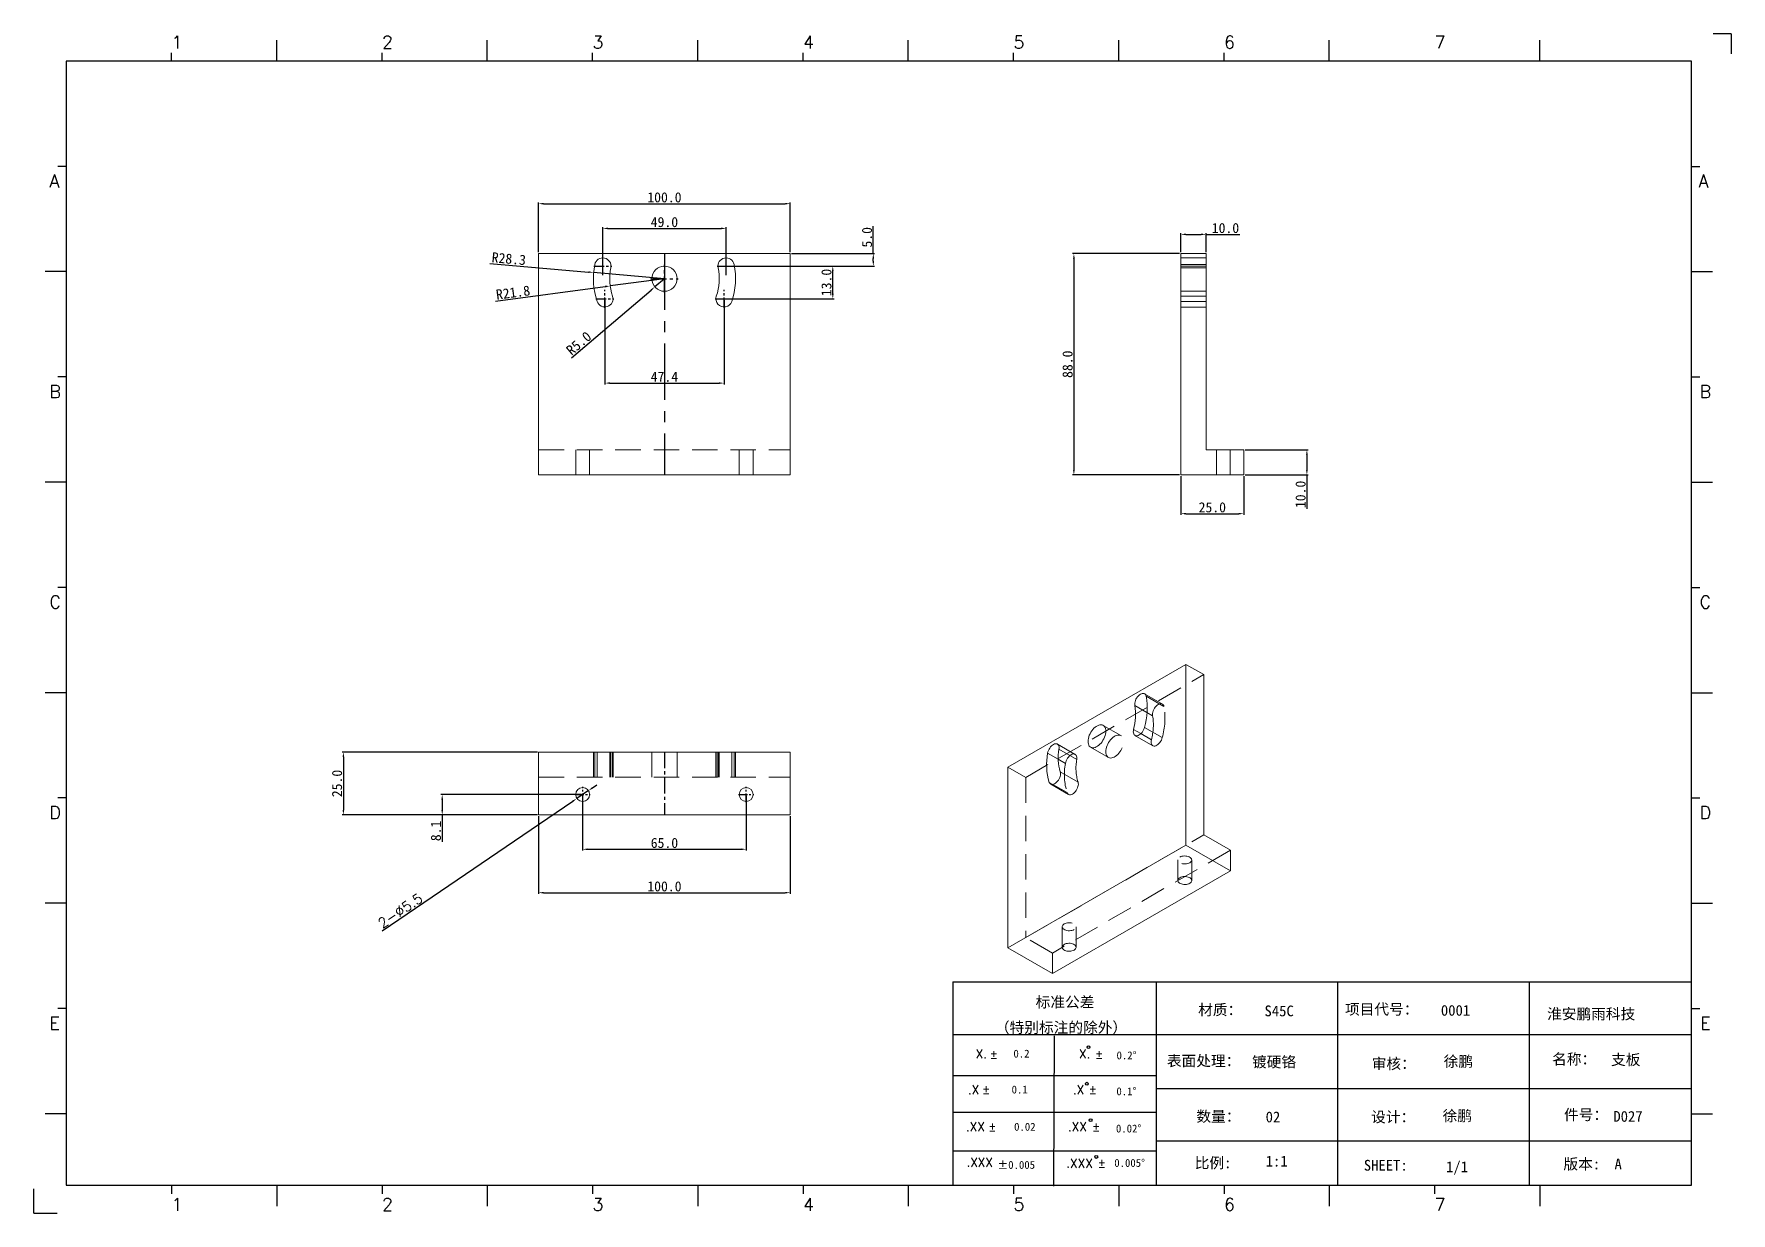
# Model space of a CAD drawing. Extents: x 83 to 30050, y -7164 to 695.
# Drawn here: x 28067 to 28742, y -3870 to -3401 of the extents above; entities that cross this region are included whole.
import ezdxf
from ezdxf.enums import TextEntityAlignment as Align

# ---------------------------------------------------------------- set-up
doc = ezdxf.new("R2010")
doc.units = 0
doc.header["$LTSCALE"] = 8
doc.header["$MEASUREMENT"] = 0
doc.header["$PDSIZE"] = 5
doc.linetypes.add('CENTER', pattern=[2, 1.25, -0.25, 0.25, -0.25])
doc.linetypes.add('HIDDEN', pattern=[1.905, 1.27, -0.635])
doc.layers.get('0').update_dxf_attribs({"linetype": 'CONTINUOUS'})
doc.layers.get('Defpoints').update_dxf_attribs({"linetype": 'CONTINUOUS'})
doc.layers.add('41', color=3, linetype='CONTINUOUS')
doc.layers.add('dim', color=82, linetype='CONTINUOUS', lineweight=9)
doc.styles.add('SIMPLEX', font='SIMPLEX')
doc.styles.get("Standard").update_dxf_attribs({"font": '', "height": 4})
doc.styles.get('Standard').set_extended_font_data('SimSun')
doc.dimstyles.new('ISO-25', dxfattribs={"dimtxt": 6, "dimasz": 2.5, "dimexe": 1.25, "dimexo": 0.625, "dimtad": 1, "dimdec": 1, "dimzin": 1, "dimdsep": 46, "dimtxsty": 'Standard', "dimcen": 2.5, "dimadec": 0, "dimazin": 0, "dimtm": 1e-09, "dimtfac": 1, "dimtdec": 1, "dimtmove": 0, "dimatfit": 3, "dimfxl": 1, "dimtolj": 1, "dimtzin": 0, "dimarcsym": 0})

msp = doc.modelspace()

# ---------------------------------------------------------------- blocks, each defined once
blk = doc.blocks.new('A$C0BB32EA6')
at = {"layer": '41'}
for p, q in [((90.21, 427.84), (90.21, 435.66)), ((168.4, 427.84), (168.4, 435.66)), ((168.4, 427.84), (168.4, 435.66)), ((168.4, 427.84), (168.4, 435.66)), ((246.58, 427.84), (246.58, 435.66)), ((246.58, 427.84), (246.58, 435.66)), ((324.77, 427.84), (324.77, 435.66)), ((402.96, 427.84), (402.96, 435.66)), ((481.15, 427.84), (481.15, 435.66)), ((559.34, 427.84), (559.34, 435.66)), ((51.11, 427.84), (51.11, 430.97)), ((129.3, 427.84), (129.3, 430.97)), ((129.3, 427.84), (129.3, 430.97)), ((129.3, 427.84), (129.3, 430.97)), ((207.49, 427.84), (207.49, 430.97)), ((207.49, 427.84), (207.49, 430.97)), ((285.68, 427.84), (285.68, 430.97)), ((363.87, 427.84), (363.87, 430.97)), ((442.06, 427.84), (442.06, 430.97)), ((615.63, 427.84), (12.02, 427.84)), ((12.02, 427.84), (12.02, 10.32)), ((615.63, 10.32), (615.63, 427.84)), ((12.02, 388.75), (8.89, 388.75)), ((615.63, 388.75), (618.76, 388.75)), ((12.02, 349.66), (4.2, 349.66)), ((615.63, 349.66), (623.45, 349.66)), ((12.02, 310.56), (8.89, 310.56)), ((615.63, 310.56), (618.76, 310.56)), ((12.02, 271.47), (4.2, 271.47)), ((615.63, 271.47), (623.45, 271.47)), ((12.02, 232.37), (8.89, 232.37)), ((615.63, 232.37), (618.76, 232.37)), ((12.02, 193.28), (4.2, 193.28)), ((615.63, 193.28), (623.45, 193.28)), ((12.02, 154.18), (8.89, 154.18)), ((615.63, 154.18), (618.76, 154.18)), ((12.02, 115.09), (4.2, 115.09)), ((615.63, 115.09), (623.45, 115.09)), ((341.34, 85.85), (615.63, 85.85)), ((341.34, 85.85), (341.34, 10.32)), ((416.87, 85.85), (416.87, 10.32)), ((484.16, 85.85), (484.16, 10.32)), ((555.4, 85.7), (555.4, 10.17)), ((12.02, 76), (8.89, 76)), ((615.63, 76), (618.76, 76)), ((615.63, 66.14), (341.34, 66.14)), ((378.86, 10.02), (379.1, 65.84)), ((341.34, 51.12), (416.87, 51.12)), ((615.63, 46.17), (416.87, 46.17)), ((12.02, 36.9), (4.2, 36.9)), ((341.34, 37.5), (401.12, 37.5)), ((341.34, 37.5), (416.87, 37.5)), ((615.63, 36.9), (623.45, 36.9)), ((615.63, 26.74), (416.87, 26.74)), ((341.34, 23.05), (401.87, 23.05)), ((341.34, 23.05), (401.87, 23.05)), ((341.34, 23.05), (401.87, 23.05)), ((341.34, 23.05), (401.87, 23.05)), ((341.34, 23.05), (401.87, 23.05)), ((341.34, 23.05), (416.87, 23.05)), ((12.02, 10.32), (615.63, 10.32)), ((51.11, 10.32), (51.11, 7.19)), ((90.21, 10.32), (90.21, 2.5)), ((129.3, 10.32), (129.3, 7.19)), ((168.4, 10.32), (168.4, 2.5)), ((207.49, 10.32), (207.49, 7.19)), ((246.58, 10.32), (246.58, 2.5)), ((285.68, 10.32), (285.68, 7.19)), ((324.77, 10.32), (324.77, 2.5)), ((326.34, 10.32), (401.87, 10.32)), ((363.87, 10.32), (363.87, 7.19)), ((402.96, 10.32), (402.96, 2.5)), ((442.06, 10.32), (442.06, 7.19)), ((481.15, 10.32), (481.15, 2.5)), ((520.24, 10.32), (520.24, 7.19)), ((559.34, 10.32), (559.34, 2.5))]:
    blk.add_line(p, q, dxfattribs=at)
at = {"layer": '41', "linetype": 'Continuous'}
for p, q in [((630.37, 437.94), (623.79, 437.94)), ((630.37, 437.94), (630.37, 430.59)), ((0, 0), (0, 8.98)), ((0, 0), (8.64, 0))]:
    blk.add_line(p, q, dxfattribs=at)
at = {"layer": '41'}
for centre in [(391.73, 61.61), (391.07, 48.04), (392.49, 34.54), (394.6, 20.83)]:
    blk.add_circle(centre, 0.516, dxfattribs=at)
at = {"layer": '41', "style": 'SIMPLEX'}
for s, height, p in [('1', 4.69, (51.11, 432.54)), ('2', 4.69, (129.3, 432.54)), ('3', 4.69, (207.49, 432.54)), ('4', 4.69, (285.68, 432.54)), ('5', 4.69, (363.87, 432.54)), ('6', 4.69, (442.06, 432.54)), ('7', 4.69, (520.24, 432.54)), ('A', 4.75, (5.76, 380.93)), ('A', 4.75, (618.27, 380.93)), ('B', 4.75, (5.76, 302.74)), ('B', 4.75, (618.72, 302.74)), ('C', 4.75, (5.76, 224.55)), ('C', 4.75, (618.72, 224.55)), ('D', 4.75, (5.76, 146.37)), ('D', 4.75, (618.72, 146.37)), ('E', 4.75, (5.76, 68.18)), ('E', 4.75, (618.95, 68.18)), ('X.', 3.284, (349.84, 57.49)), ('%%p', 3.284, (355.04, 57.36)), ('X.', 3.284, (388.21, 57.49)), ('%%p', 3.284, (394.07, 57.36)), ('.X', 3.284, (346.89, 44.16)), ('%%p', 3.284, (352.09, 44.33)), ('.X', 3.284, (385.9, 44.16)), ('%%p', 3.284, (391.76, 44.33)), ('.XX', 3.284, (346.2, 30.42)), ('%%p', 3.284, (354.44, 30.46)), ('.XX', 3.284, (384.11, 30.42)), ('%%p', 3.284, (393.01, 30.46)), ('.XXX', 3.284, (383.48, 16.83)), ('%%p', 3.284, (395.11, 16.95)), ('1', 4.69, (51.11, 0.87)), ('2', 4.69, (129.3, 0.87)), ('3', 4.69, (207.49, 0.87)), ('4', 4.69, (285.68, 0.87)), ('5', 4.69, (363.87, 0.87)), ('6', 4.69, (442.06, 0.87)), ('7', 4.69, (520.24, 0.87))]:
    blk.add_text(s, height=height, dxfattribs=at).set_placement(p)
at = {"layer": '41', "linetype": 'Continuous'}
for s, p in [('标准公差', (372.08, 76.36)), ('材质：', (432.42, 73.5)), ('项目代号：', (486.99, 73.71)), ('淮安鹏雨科技', (562.04, 71.96)), ('（特别标注的除外）', (356.94, 66.94)), ('表面处理：', (420.83, 54.55)), ('审核：', (496.9, 53.5)), ('名称：', (563.9, 55.18)), ('数量：', (431.79, 33.91)), ('设计：', (496.69, 33.7)), ('件号：', (568.32, 34.55)), ('比例:', (431.16, 16.65)), ('SHEET:', (493.95, 15.75)), ('1/1', (524.5, 15.18)), ('版本:', (568.11, 16.23))]:
    blk.add_text(s, height=4, dxfattribs=at).set_placement(p)
at = {"layer": '41'}
for s, p in [('0.2', (363.82, 57.75)), ('0.2%%D', (402.12, 57.11)), ('0.1', (363.14, 44.41)), ('0.1%%D', (402.07, 43.76)), ('0.02', (364.07, 30.58)), ('0.02%%D', (401.9, 29.93)), ('0.005%%D', (401.27, 17.16))]:
    blk.add_text(s, height=2.929, dxfattribs=at).set_placement(p)
at = {"layer": '41', "style": 'SIMPLEX'}
blk.add_text('.XXX', height=3.284, dxfattribs=at).set_placement((351.31, 18.87), align=Align.MIDDLE_CENTER)
at = {"layer": '41'}
blk.add_text('%%P0.005', height=2.929, dxfattribs=at).set_placement((364.87, 17.89), align=Align.MIDDLE_CENTER)
at = {"layer": '41', "linetype": 'Continuous'}
for tag, p in [('材质', (457.07, 73.08)), ('代号', (522.6, 73.29)), ('表面处理', (452.44, 54.13)), ('审核', (523.65, 54.34)), ('名称', (585.81, 54.97)), ('数量', (457.5, 33.7)), ('设计', (523.23, 34.13)), ('件号', (586.65, 33.91)), ('比例', (457.5, 17.28)), ('版本', (587.08, 16.23))]:
    blk.add_attdef(tag, p, '', height=4, dxfattribs=at)
blk = doc.blocks.new('*D1198')
at = {"layer": 'Defpoints', "color": 0}
for p in [(28367.88, -3468.69), (28267.88, -3488.49), (28367.88, -3488.49)]:
    blk.add_point(p, dxfattribs=at)
at = {"layer": 'dim', "color": 0, "lineweight": -2}
for p, q in [((28267.88, -3487.99), (28267.88, -3468.19)), ((28269.88, -3468.69), (28365.88, -3468.69)), ((28367.88, -3487.99), (28367.88, -3468.19))]:
    blk.add_line(p, q, dxfattribs=at)
at = {"layer": 'dim', "color": 0}
for points in [[(28269.88, -3468.35), (28269.88, -3469.02), (28267.88, -3468.69)], [(28365.88, -3468.35), (28365.88, -3469.02), (28367.88, -3468.69)]]:
    blk.add_solid(points, dxfattribs=at)
at = {"layer": 'dim', "color": 0, "insert": (28317.88, -3466.19), "char_height": 4, "attachment_point": 5}
blk.add_mtext('\\A1;100.0', dxfattribs=at)
blk = doc.blocks.new('*D1199')
at = {"layer": 'Defpoints', "color": 0}
for p in [(28342.38, -3478.51), (28293.39, -3493.49), (28342.38, -3493.49)]:
    blk.add_point(p, dxfattribs=at)
at = {"layer": 'dim', "color": 0, "lineweight": -2}
for p, q in [((28293.39, -3492.99), (28293.39, -3478.01)), ((28295.39, -3478.51), (28340.38, -3478.51)), ((28342.38, -3492.99), (28342.38, -3478.01))]:
    blk.add_line(p, q, dxfattribs=at)
at = {"layer": 'dim', "color": 0}
for points in [[(28295.39, -3478.18), (28295.39, -3478.85), (28293.39, -3478.51)], [(28340.38, -3478.18), (28340.38, -3478.85), (28342.38, -3478.51)]]:
    blk.add_solid(points, dxfattribs=at)
at = {"layer": 'dim', "color": 0, "insert": (28317.88, -3476.01), "char_height": 4, "attachment_point": 5}
blk.add_mtext('\\A1;49.0', dxfattribs=at)
blk = doc.blocks.new('*D1200')
at = {"layer": 'Defpoints', "color": 0}
for p in [(28294.2, -3506.49), (28341.57, -3506.49), (28341.57, -3539.99)]:
    blk.add_point(p, dxfattribs=at)
at = {"layer": 'dim', "color": 0, "lineweight": -2}
for p, q in [((28294.2, -3506.99), (28294.2, -3540.49)), ((28341.57, -3506.99), (28341.57, -3540.49)), ((28296.2, -3539.99), (28339.57, -3539.99))]:
    blk.add_line(p, q, dxfattribs=at)
at = {"layer": 'dim', "color": 0}
for points in [[(28296.2, -3539.65), (28296.2, -3540.32), (28294.2, -3539.99)], [(28339.57, -3539.65), (28339.57, -3540.32), (28341.57, -3539.99)]]:
    blk.add_solid(points, dxfattribs=at)
at = {"layer": 'dim', "color": 0, "insert": (28317.88, -3537.49), "char_height": 4, "attachment_point": 5}
blk.add_mtext('\\A1;47.4', dxfattribs=at)
blk = doc.blocks.new('*D1201')
at = {"layer": 'Defpoints', "color": 0}
for p in [(28342.38, -3493.49), (28367.88, -3488.49), (28400.89, -3488.49)]:
    blk.add_point(p, dxfattribs=at)
at = {"layer": 'dim', "color": 0, "lineweight": -2}
for p, q in [((28400.89, -3488.49), (28400.89, -3477.58)), ((28342.88, -3493.49), (28401.39, -3493.49)), ((28368.38, -3488.49), (28401.39, -3488.49)), ((28400.89, -3491.49), (28400.89, -3490.49))]:
    blk.add_line(p, q, dxfattribs=at)
at = {"layer": 'dim', "color": 0}
for points in [[(28400.56, -3490.49), (28401.22, -3490.49), (28400.89, -3488.49)], [(28400.56, -3491.49), (28401.22, -3491.49), (28400.89, -3493.49)]]:
    blk.add_solid(points, dxfattribs=at)
at = {"layer": 'dim', "color": 0, "insert": (28398.39, -3482.04), "char_height": 4, "attachment_point": 5, "rotation": 90}
blk.add_mtext('\\A1;5.0', dxfattribs=at)
blk = doc.blocks.new('*D1202')
at = {"layer": 'Defpoints', "color": 0}
for p in [(28342.38, -3493.49), (28384.78, -3493.49), (28341.57, -3506.49)]:
    blk.add_point(p, dxfattribs=at)
at = {"layer": 'dim', "color": 0, "lineweight": -2}
for p, q in [((28342.88, -3493.49), (28385.28, -3493.49)), ((28384.78, -3504.49), (28384.78, -3495.49)), ((28342.07, -3506.49), (28385.28, -3506.49))]:
    blk.add_line(p, q, dxfattribs=at)
at = {"layer": 'dim', "color": 0}
for points in [[(28384.45, -3495.49), (28385.12, -3495.49), (28384.78, -3493.49)], [(28384.45, -3504.49), (28385.12, -3504.49), (28384.78, -3506.49)]]:
    blk.add_solid(points, dxfattribs=at)
at = {"layer": 'dim', "color": 0, "insert": (28382.28, -3499.99), "char_height": 4, "attachment_point": 5, "rotation": 90}
blk.add_mtext('\\A1;13.0', dxfattribs=at)
blk = doc.blocks.new('*D1203')
at = {"layer": 'Defpoints', "color": 0}
for p in [(28317.88, -3498.49), (28296.33, -3501.37)]:
    blk.add_point(p, dxfattribs=at)
at = {"layer": 'dim', "color": 0, "lineweight": -2}
for p, q in [((28317.88, -3498.49), (28296.33, -3501.37)), ((28250.74, -3507.46), (28294.34, -3501.63))]:
    blk.add_line(p, q, dxfattribs=at)
at = {"layer": 'dim', "color": 0}
blk.add_solid([(28294.3, -3501.3), (28294.39, -3501.97), (28296.33, -3501.37)], dxfattribs=at)
at = {"layer": 'dim', "color": 0, "insert": (28257.7, -3504.01), "char_height": 4, "attachment_point": 5, "rotation": 7.60436}
blk.add_mtext('\\A1;R21.8', dxfattribs=at)
blk = doc.blocks.new('*D1204')
at = {"layer": 'Defpoints', "color": 0}
for p in [(28289.74, -3496.03), (28317.88, -3498.49)]:
    blk.add_point(p, dxfattribs=at)
at = {"layer": 'dim', "color": 0, "lineweight": -2}
for p, q in [((28248.51, -3492.42), (28287.75, -3495.85)), ((28317.88, -3498.49), (28289.74, -3496.03))]:
    blk.add_line(p, q, dxfattribs=at)
at = {"layer": 'dim', "color": 0}
blk.add_solid([(28287.78, -3495.52), (28287.72, -3496.19), (28289.74, -3496.03)], dxfattribs=at)
at = {"layer": 'dim', "color": 0, "insert": (28256.05, -3490.57), "char_height": 4, "attachment_point": 5, "rotation": 354.9962}
blk.add_mtext('\\A1;R28.3', dxfattribs=at)
blk = doc.blocks.new('*D1205')
at = {"layer": 'Defpoints', "color": 0}
for p in [(28317.88, -3498.49), (28314.08, -3501.73)]:
    blk.add_point(p, dxfattribs=at)
at = {"layer": 'dim', "color": 0, "lineweight": -2}
for p, q in [((28317.88, -3498.49), (28314.08, -3501.73)), ((28280.91, -3529.93), (28312.55, -3503.03))]:
    blk.add_line(p, q, dxfattribs=at)
at = {"layer": 'dim', "color": 0}
blk.add_solid([(28312.34, -3502.77), (28312.77, -3503.28), (28314.08, -3501.73)], dxfattribs=at)
at = {"layer": 'dim', "color": 0, "insert": (28283.83, -3524.16), "char_height": 4, "attachment_point": 5, "rotation": 40.37128}
blk.add_mtext('\\A1;R5.0', dxfattribs=at)
blk = doc.blocks.new('*D1206')
at = {"layer": 'Defpoints', "color": 0}
for p in [(28523.11, -3488.49), (28480.6, -3576.49), (28523.11, -3576.49)]:
    blk.add_point(p, dxfattribs=at)
at = {"layer": 'dim', "color": 0, "lineweight": -2}
for p, q in [((28522.61, -3488.49), (28480.1, -3488.49)), ((28480.6, -3490.49), (28480.6, -3574.49)), ((28522.61, -3576.49), (28480.1, -3576.49))]:
    blk.add_line(p, q, dxfattribs=at)
at = {"layer": 'dim', "color": 0}
for points in [[(28480.27, -3490.49), (28480.94, -3490.49), (28480.6, -3488.49)], [(28480.27, -3574.49), (28480.94, -3574.49), (28480.6, -3576.49)]]:
    blk.add_solid(points, dxfattribs=at)
at = {"layer": 'dim', "color": 0, "insert": (28478.1, -3532.49), "char_height": 4, "attachment_point": 5, "rotation": 90}
blk.add_mtext('\\A1;88.0', dxfattribs=at)
blk = doc.blocks.new('*D1207')
at = {"layer": 'Defpoints', "color": 0}
for p in [(28548.11, -3566.49), (28548.11, -3576.49), (28573.2, -3576.49)]:
    blk.add_point(p, dxfattribs=at)
at = {"layer": 'dim', "color": 0, "lineweight": -2}
for p, q in [((28548.61, -3566.49), (28573.7, -3566.49)), ((28573.2, -3568.49), (28573.2, -3574.49)), ((28548.61, -3576.49), (28573.7, -3576.49)), ((28573.2, -3576.49), (28573.2, -3589.94))]:
    blk.add_line(p, q, dxfattribs=at)
at = {"layer": 'dim', "color": 0}
for points in [[(28572.87, -3568.49), (28573.54, -3568.49), (28573.2, -3566.49)], [(28572.87, -3574.49), (28573.54, -3574.49), (28573.2, -3576.49)]]:
    blk.add_solid(points, dxfattribs=at)
at = {"layer": 'dim', "color": 0, "insert": (28570.7, -3584.21), "char_height": 4, "attachment_point": 5, "rotation": 90}
blk.add_mtext('\\A1;10.0', dxfattribs=at)
blk = doc.blocks.new('*D1208')
at = {"layer": 'Defpoints', "color": 0}
for p in [(28533.11, -3480.87), (28523.11, -3488.49), (28533.11, -3488.49)]:
    blk.add_point(p, dxfattribs=at)
at = {"layer": 'dim', "color": 0, "lineweight": -2}
for p, q in [((28523.11, -3487.99), (28523.11, -3480.38)), ((28525.11, -3480.87), (28531.11, -3480.87)), ((28533.11, -3487.99), (28533.11, -3480.38)), ((28533.11, -3480.87), (28546.56, -3480.87))]:
    blk.add_line(p, q, dxfattribs=at)
at = {"layer": 'dim', "color": 0}
for points in [[(28525.11, -3480.54), (28525.11, -3481.21), (28523.11, -3480.87)], [(28531.11, -3480.54), (28531.11, -3481.21), (28533.11, -3480.87)]]:
    blk.add_solid(points, dxfattribs=at)
at = {"layer": 'dim', "color": 0, "insert": (28540.84, -3478.38), "char_height": 4, "attachment_point": 5}
blk.add_mtext('\\A1;10.0', dxfattribs=at)
blk = doc.blocks.new('*D1209')
at = {"layer": 'Defpoints', "color": 0}
for p in [(28523.11, -3576.49), (28548.11, -3576.49), (28548.11, -3591.87)]:
    blk.add_point(p, dxfattribs=at)
at = {"layer": 'dim', "color": 0, "lineweight": -2}
for p, q in [((28523.11, -3576.99), (28523.11, -3592.37)), ((28548.11, -3576.99), (28548.11, -3592.37)), ((28525.11, -3591.87), (28546.11, -3591.87))]:
    blk.add_line(p, q, dxfattribs=at)
at = {"layer": 'dim', "color": 0}
for points in [[(28525.11, -3591.54), (28525.11, -3592.2), (28523.11, -3591.87)], [(28546.11, -3591.54), (28546.11, -3592.2), (28548.11, -3591.87)]]:
    blk.add_solid(points, dxfattribs=at)
at = {"layer": 'dim', "color": 0, "insert": (28535.61, -3589.37), "char_height": 4, "attachment_point": 5}
blk.add_mtext('\\A1;25.0', dxfattribs=at)
blk = doc.blocks.new('*D1210')
at = {"layer": 'Defpoints', "color": 0}
for p in [(28285.38, -3703.48), (28350.38, -3703.48), (28350.38, -3725.23)]:
    blk.add_point(p, dxfattribs=at)
at = {"layer": 'dim', "color": 0, "lineweight": -2}
for p, q in [((28285.38, -3703.98), (28285.38, -3725.73)), ((28350.38, -3703.98), (28350.38, -3725.73)), ((28287.38, -3725.23), (28348.38, -3725.23))]:
    blk.add_line(p, q, dxfattribs=at)
at = {"layer": 'dim', "color": 0}
for points in [[(28287.38, -3724.9), (28287.38, -3725.57), (28285.38, -3725.23)], [(28348.38, -3724.9), (28348.38, -3725.57), (28350.38, -3725.23)]]:
    blk.add_solid(points, dxfattribs=at)
at = {"layer": 'dim', "color": 0, "insert": (28317.88, -3722.73), "char_height": 4, "attachment_point": 5}
blk.add_mtext('\\A1;65.0', dxfattribs=at)
blk = doc.blocks.new('*D1211')
at = {"layer": 'Defpoints', "color": 0}
for p in [(28267.88, -3711.59), (28367.88, -3711.59), (28367.88, -3742.5)]:
    blk.add_point(p, dxfattribs=at)
at = {"layer": 'dim', "color": 0, "lineweight": -2}
for p, q in [((28267.88, -3712.09), (28267.88, -3743)), ((28367.88, -3712.09), (28367.88, -3743)), ((28269.88, -3742.5), (28365.88, -3742.5))]:
    blk.add_line(p, q, dxfattribs=at)
at = {"layer": 'dim', "color": 0}
for points in [[(28269.88, -3742.16), (28269.88, -3742.83), (28267.88, -3742.5)], [(28365.88, -3742.16), (28365.88, -3742.83), (28367.88, -3742.5)]]:
    blk.add_solid(points, dxfattribs=at)
at = {"layer": 'dim', "color": 0, "insert": (28317.88, -3740), "char_height": 4, "attachment_point": 5}
blk.add_mtext('\\A1;100.0', dxfattribs=at)
blk = doc.blocks.new('*D1212')
at = {"layer": 'Defpoints', "color": 0}
for p in [(28285.38, -3703.48), (28229.57, -3711.59), (28267.88, -3711.59)]:
    blk.add_point(p, dxfattribs=at)
at = {"layer": 'dim', "color": 0, "lineweight": -2}
for p, q in [((28284.88, -3703.48), (28229.07, -3703.48)), ((28229.57, -3705.48), (28229.57, -3709.59)), ((28267.38, -3711.59), (28229.07, -3711.59)), ((28229.57, -3711.59), (28229.57, -3722.31))]:
    blk.add_line(p, q, dxfattribs=at)
at = {"layer": 'dim', "color": 0}
for points in [[(28229.23, -3705.48), (28229.9, -3705.48), (28229.57, -3703.48)], [(28229.23, -3709.59), (28229.9, -3709.59), (28229.57, -3711.59)]]:
    blk.add_solid(points, dxfattribs=at)
at = {"layer": 'dim', "color": 0, "insert": (28227.07, -3717.95), "char_height": 4, "attachment_point": 5, "rotation": 90}
blk.add_mtext('\\A1;8.1', dxfattribs=at)
blk = doc.blocks.new('*D1213')
at = {"layer": 'Defpoints', "color": 0}
for p in [(28267.88, -3686.59), (28190.28, -3711.59), (28267.88, -3711.59)]:
    blk.add_point(p, dxfattribs=at)
at = {"layer": 'dim', "color": 0, "lineweight": -2}
for p, q in [((28267.38, -3686.59), (28189.78, -3686.59)), ((28190.28, -3688.59), (28190.28, -3709.59)), ((28267.38, -3711.59), (28189.78, -3711.59))]:
    blk.add_line(p, q, dxfattribs=at)
at = {"layer": 'dim', "color": 0}
for points in [[(28189.95, -3688.59), (28190.62, -3688.59), (28190.28, -3686.59)], [(28189.95, -3709.59), (28190.62, -3709.59), (28190.28, -3711.59)]]:
    blk.add_solid(points, dxfattribs=at)
at = {"layer": 'dim', "color": 0, "insert": (28187.78, -3699.09), "char_height": 4, "attachment_point": 5, "rotation": 90}
blk.add_mtext('\\A1;25.0', dxfattribs=at)
blk = doc.blocks.new('*D1214')
at = {"layer": 'Defpoints', "color": 0}
for p in [(28287.66, -3701.94), (28283.11, -3705.02)]:
    blk.add_point(p, dxfattribs=at)
at = {"layer": 'dim', "color": 0, "lineweight": -2}
for p, q in [((28287.66, -3701.94), (28283.11, -3705.02)), ((28289.31, -3700.81), (28290.97, -3699.69)), ((28205.64, -3757.61), (28281.45, -3706.15))]:
    blk.add_line(p, q, dxfattribs=at)
at = {"layer": 'dim', "color": 0}
for points in [[(28289.13, -3700.54), (28289.5, -3701.09), (28287.66, -3701.94)], [(28281.27, -3705.87), (28281.64, -3706.42), (28283.11, -3705.02)]]:
    blk.add_solid(points, dxfattribs=at)
at = {"layer": 'dim', "color": 0, "insert": (28212.93, -3749.64), "char_height": 4, "attachment_point": 5, "rotation": 34.16779}
blk.add_mtext('\\A1;{\\Ftxt,bigfont|c134;2-∅5.5}', dxfattribs=at)

# ---------------------------------------------------------------- dimensions: what is measured, and where the dimension line sits
at = {"layer": 'dim'}
for base, p1, p2, picture, middle in [((28367.885, -3468.688), (28267.885, -3488.492), (28367.885, -3488.492), '*D1198', (28317.885, -3466.188)), ((28342.379, -3478.513), (28293.39, -3493.492), (28342.379, -3493.492), '*D1199', (28317.885, -3476.014)), ((28533.114, -3480.875), (28523.114, -3488.492), (28533.114, -3488.492), '*D1208', (28540.836, -3478.375)), ((28341.57, -3539.986), (28294.199, -3506.492), (28341.57, -3506.492), '*D1200', (28317.885, -3537.486)), ((28548.114, -3591.87), (28523.114, -3576.492), (28548.114, -3576.492), '*D1209', (28535.614, -3589.37)), ((28350.385, -3725.232), (28285.385, -3703.48), (28350.385, -3703.48), '*D1210', (28317.885, -3722.732)), ((28367.885, -3742.497), (28267.885, -3711.595), (28367.885, -3711.595), '*D1211', (28317.885, -3739.997))]:
    dim = msp.add_linear_dim(base=base, p1=p1, p2=p2, dimstyle='ISO-25', override={"dimtxt": 2.5, "dimasz": 2, "dimexe": 0.49975, "dimexo": 0.49975, "dimgap": 0.49975}, dxfattribs=at)
    dim.commit()
    dim.dimension.update_dxf_attribs({"geometry": picture, "text_midpoint": middle})
for base, p1, p2, picture, middle in [((28400.891, -3488.492), (28342.379, -3493.492), (28367.885, -3488.492), '*D1201', (28398.391, -3482.037)), ((28384.785, -3493.492), (28341.57, -3506.492), (28342.379, -3493.492), '*D1202', (28382.285, -3499.992)), ((28480.604, -3576.492), (28523.114, -3488.492), (28523.114, -3576.492), '*D1206', (28478.104, -3532.492)), ((28573.204, -3576.492), (28548.114, -3566.492), (28548.114, -3576.492), '*D1207', (28570.705, -3584.214)), ((28190.284, -3711.595), (28267.885, -3686.595), (28267.885, -3711.595), '*D1213', (28187.784, -3699.095)), ((28229.566, -3711.595), (28285.385, -3703.48), (28267.885, -3711.595), '*D1212', (28227.066, -3717.95))]:
    dim = msp.add_linear_dim(base=base, p1=p1, p2=p2, angle=90, dimstyle='ISO-25', override={"dimtxt": 2.5, "dimasz": 2, "dimexe": 0.49975, "dimexo": 0.49975, "dimgap": 0.49975}, dxfattribs=at)
    dim.commit()
    dim.dimension.update_dxf_attribs({"geometry": picture, "text_midpoint": middle})
for center, mpoint, picture, middle in [((28317.884551, -3498.491938), (28289.742214, -3496.027924), '*D1204', (28255.827842, -3493.058537)), ((28317.884551078, -3498.491937951), (28296.325832117, -3501.370155586), '*D1203', (28258.030109687, -3506.482863062)), ((28317.885, -3498.492), (28314.075, -3501.731), '*D1205', (28285.449, -3526.069))]:
    dim = msp.add_radius_dim(center=center, mpoint=mpoint, dimstyle='ISO-25', override={"dimtxt": 2.5, "dimasz": 2, "dimexe": 0.49975, "dimexo": 0.49975, "dimgap": 0.49975}, dxfattribs=at)
    dim.commit()
    dim.dimension.update_dxf_attribs({"geometry": picture, "text_midpoint": middle, "dimtype": 164})
dim = msp.add_diameter_dim_2p(p1=(28287.66, -3701.936), p2=(28283.109, -3705.025), text='{\\Ftxt,bigfont|c134;2-<>}', dimstyle='ISO-25', override={"dimtxt": 2.5, "dimasz": 2, "dimexe": 0.49975, "dimexo": 0.49975, "dimgap": 0.49975}, dxfattribs=at)
dim.commit()
dim.dimension.update_dxf_attribs({"geometry": '*D1214', "text_midpoint": (28214.331, -3751.71), "dimtype": 163})

# ---------------------------------------------------------------- linework, layer by layer
at = {"color": 7, "linetype": 'Continuous', "lineweight": 15}
for p, q in [((28267.885, -3488.492), (28367.885, -3488.492)), ((28267.885, -3488.492), (28267.885, -3576.492)), ((28367.885, -3488.492), (28367.885, -3576.492)), ((28533.114, -3488.492), (28523.114, -3488.492)), ((28523.114, -3488.492), (28523.114, -3576.492)), ((28533.114, -3488.492), (28533.114, -3566.492)), ((28533.114, -3566.492), (28548.114, -3566.492)), ((28548.114, -3576.492), (28548.114, -3566.492)), ((28367.885, -3576.492), (28267.885, -3576.492)), ((28548.114, -3576.492), (28523.114, -3576.492)), ((28454.397, -3692.578), (28525.108, -3651.758)), ((28525.108, -3651.758), (28525.108, -3723.614)), ((28532.179, -3655.84), (28525.108, -3651.758)), ((28532.179, -3655.84), (28532.179, -3719.53)), ((28367.885, -3686.595), (28267.885, -3686.595)), ((28267.885, -3686.595), (28267.885, -3711.595)), ((28367.885, -3711.595), (28367.885, -3686.595)), ((28454.397, -3692.578), (28454.397, -3764.434)), ((28267.885, -3711.595), (28367.885, -3711.595)), ((28532.179, -3719.53), (28542.785, -3725.653)), ((28525.108, -3723.614), (28454.397, -3764.434)), ((28542.785, -3733.819), (28525.108, -3723.614)), ((28542.785, -3733.819), (28542.785, -3725.653)), ((28472.075, -3774.639), (28542.785, -3733.819)), ((28454.397, -3764.434), (28472.075, -3774.639))]:
    msp.add_line(p, q, dxfattribs=at)
at = {"color": 1, "linetype": 'CENTER', "ltscale": 0.41275}
for p, q in [((28289.815, -3493.492), (28296.965, -3493.492)), ((28293.39, -3497.067), (28293.39, -3489.917)), ((28338.804, -3493.492), (28345.954, -3493.492)), ((28342.379, -3497.067), (28342.379, -3489.917)), ((28290.624, -3506.492), (28297.774, -3506.492)), ((28294.199, -3510.067), (28294.199, -3502.917)), ((28337.995, -3506.492), (28345.145, -3506.492)), ((28341.57, -3510.067), (28341.57, -3502.917))]:
    msp.add_line(p, q, dxfattribs=at)
at = {"color": 1, "linetype": 'CENTER', "ltscale": 2.2352}
msp.add_line((28317.885, -3488.492), (28317.885, -3576.492), dxfattribs=at)
at = {"color": 1, "linetype": 'CENTER', "ltscale": 0.635}
for p, q in [((28317.885, -3503.992), (28317.885, -3492.992)), ((28312.385, -3498.492), (28323.385, -3498.492)), ((28317.885, -3686.595), (28317.885, -3711.595))]:
    msp.add_line(p, q, dxfattribs=at)
at = {"color": 7, "linetype": 'HIDDEN', "lineweight": 0}
for p, q in [((28533.114, -3490.242), (28523.114, -3490.242)), ((28523.114, -3492.842), (28533.114, -3492.842)), ((28533.114, -3493.492), (28523.114, -3493.492)), ((28523.114, -3494.142), (28533.114, -3494.142)), ((28523.114, -3503.492), (28533.114, -3503.492)), ((28523.114, -3505.452), (28533.114, -3505.452)), ((28523.114, -3507.532), (28533.114, -3507.532)), ((28523.114, -3509.742), (28533.114, -3509.742)), ((28267.885, -3566.492), (28367.885, -3566.492)), ((28282.635, -3566.492), (28282.635, -3576.492)), ((28288.135, -3576.492), (28288.135, -3566.492)), ((28347.635, -3566.492), (28347.635, -3576.492)), ((28353.135, -3576.492), (28353.135, -3566.492)), ((28537.249, -3566.492), (28537.249, -3576.492)), ((28542.749, -3576.492), (28542.749, -3566.492)), ((28461.468, -3696.66), (28532.179, -3655.84)), ((28515.769, -3667.519), (28508.698, -3663.437)), ((28509.325, -3664.421), (28516.396, -3668.503)), ((28509.651, -3670.871), (28511.892, -3672.165)), ((28499.323, -3680.085), (28492.252, -3676.003)), ((28504.876, -3680.012), (28511.947, -3684.094)), ((28507.236, -3679.287), (28511.394, -3681.687)), ((28508.678, -3676.79), (28515.749, -3680.872)), ((28289.635, -3686.595), (28289.635, -3696.595)), ((28290.205, -3686.595), (28290.205, -3696.595)), ((28291.12, -3686.595), (28291.12, -3696.595)), ((28296.135, -3686.595), (28296.135, -3696.595)), ((28296.574, -3686.595), (28296.574, -3696.595)), ((28296.64, -3696.595), (28296.64, -3686.595)), ((28297.278, -3686.595), (28297.278, -3696.595)), ((28297.449, -3696.595), (28297.449, -3686.595)), ((28312.885, -3686.595), (28312.885, -3696.595)), ((28322.885, -3696.595), (28322.885, -3686.595)), ((28338.32, -3686.595), (28338.32, -3696.595)), ((28338.491, -3686.595), (28338.491, -3696.595)), ((28339.129, -3686.595), (28339.129, -3696.595)), ((28339.195, -3686.595), (28339.195, -3696.595)), ((28339.635, -3696.595), (28339.635, -3686.595)), ((28344.649, -3686.595), (28344.649, -3696.595)), ((28345.564, -3686.595), (28345.564, -3696.595)), ((28346.135, -3696.595), (28346.135, -3686.595)), ((28481.128, -3687.517), (28474.057, -3683.435)), ((28474.683, -3685.481), (28481.755, -3689.563)), ((28487.253, -3684.664), (28494.324, -3688.746)), ((28461.468, -3696.66), (28454.397, -3692.578)), ((28474.374, -3689.44), (28477.251, -3691.101)), ((28475.181, -3694.428), (28482.253, -3698.51)), ((28267.885, -3696.595), (28367.885, -3696.595)), ((28461.468, -3696.66), (28461.468, -3760.351)), ((28471.379, -3699.349), (28478.45, -3703.431)), ((28472.269, -3699.473), (28477.898, -3702.723)), ((28461.468, -3760.351), (28532.179, -3719.53)), ((28542.785, -3725.653), (28472.075, -3766.474)), ((28521.923, -3729.484), (28521.923, -3737.65)), ((28527.423, -3737.65), (28527.423, -3729.484)), ((28475.961, -3756.018), (28475.961, -3764.183)), ((28481.461, -3764.183), (28481.461, -3756.018)), ((28472.075, -3766.474), (28461.468, -3760.351)), ((28472.075, -3766.474), (28472.075, -3774.639))]:
    msp.add_line(p, q, dxfattribs=at)
at = {"color": 8, "linetype": 'Continuous', "lineweight": 15}
for p, q in [((28504.821, -3668.083), (28509.651, -3670.871)), ((28504.323, -3677.605), (28507.236, -3679.287)), ((28470.18, -3687.019), (28474.374, -3689.44)), ((28470.827, -3698.641), (28472.269, -3699.473))]:
    msp.add_line(p, q, dxfattribs=at)
at = {"color": 1, "linetype": 'CENTER', "ltscale": 0.34925}
for p, q in [((28285.385, -3706.505), (28285.385, -3700.455)), ((28350.385, -3706.505), (28350.385, -3700.455)), ((28282.36, -3703.48), (28288.41, -3703.48)), ((28347.36, -3703.48), (28353.41, -3703.48))]:
    msp.add_line(p, q, dxfattribs=at)
at = {"color": 7, "linetype": 'Continuous', "lineweight": 15, "flags": 128}
for points in [[(28504.821, -3668.083), (28504.776, -3667.649), (28504.8, -3667.174), (28504.893, -3666.67), (28505.053, -3666.154), (28505.273, -3665.64), (28505.549, -3665.145), (28505.871, -3664.684), (28506.229, -3664.271), (28506.613, -3663.917), (28507.011, -3663.635), (28507.411, -3663.432), (28507.801, -3663.315), (28508.168, -3663.287), (28508.502, -3663.349), (28508.793, -3663.499), (28509.032, -3663.733), (28509.21, -3664.044), (28509.325, -3664.421)], [(28486.217, -3682.375), (28486.25, -3681.8), (28486.348, -3681.197), (28486.51, -3680.579), (28486.732, -3679.956), (28487.01, -3679.34), (28487.339, -3678.743), (28487.713, -3678.175), (28488.126, -3677.648), (28488.568, -3677.17), (28489.033, -3676.752), (28489.511, -3676.4), (28489.994, -3676.121), (28490.472, -3675.921), (28490.936, -3675.803), (28491.379, -3675.77), (28491.791, -3675.821), (28492.166, -3675.957), (28492.495, -3676.174), (28492.773, -3676.468), (28492.995, -3676.835), (28493.157, -3677.267), (28493.255, -3677.756), (28493.288, -3678.293), (28493.255, -3678.868), (28493.157, -3679.47), (28492.995, -3680.088), (28492.773, -3680.711), (28492.495, -3681.327), (28492.166, -3681.924), (28491.791, -3682.492), (28491.379, -3683.02), (28490.936, -3683.497), (28490.472, -3683.916), (28489.994, -3684.268), (28489.511, -3684.546), (28489.033, -3684.746), (28488.568, -3684.864), (28488.126, -3684.898), (28487.713, -3684.846), (28487.339, -3684.711), (28487.01, -3684.493), (28486.732, -3684.199), (28486.51, -3683.832), (28486.348, -3683.4), (28486.25, -3682.912), (28486.217, -3682.375)], [(28508.678, -3676.79), (28508.517, -3677.306), (28508.295, -3677.819), (28508.018, -3678.314), (28507.696, -3678.774), (28507.337, -3679.187), (28506.952, -3679.539), (28506.554, -3679.82), (28506.154, -3680.021), (28505.765, -3680.136), (28505.398, -3680.162), (28505.065, -3680.098), (28504.775, -3679.946), (28504.538, -3679.711), (28504.36, -3679.399), (28504.247, -3679.02), (28504.203, -3678.586), (28504.229, -3678.109), (28504.323, -3677.605)], [(28474.683, -3685.481), (28474.729, -3684.995), (28474.705, -3684.547), (28474.612, -3684.151), (28474.452, -3683.819), (28474.231, -3683.56), (28473.956, -3683.384), (28473.634, -3683.294), (28473.275, -3683.294), (28472.891, -3683.384), (28472.493, -3683.561), (28472.094, -3683.82), (28471.704, -3684.153), (28471.337, -3684.549), (28471.002, -3684.997), (28470.712, -3685.483), (28470.473, -3685.993), (28470.294, -3686.51), (28470.18, -3687.019)], [(28470.827, -3698.641), (28470.988, -3698.971), (28471.21, -3699.228), (28471.486, -3699.403), (28471.809, -3699.491), (28472.168, -3699.489), (28472.552, -3699.397), (28472.951, -3699.218), (28473.35, -3698.958), (28473.74, -3698.624), (28474.106, -3698.227), (28474.44, -3697.778), (28474.73, -3697.291), (28474.967, -3696.781), (28475.145, -3696.264), (28475.257, -3695.755), (28475.302, -3695.27), (28475.276, -3694.823), (28475.181, -3694.428)], [(28522.728, -3736.527), (28523.119, -3736.34), (28523.562, -3736.198), (28524.043, -3736.104), (28524.546, -3736.064), (28525.053, -3736.077), (28525.547, -3736.145), (28526.011, -3736.263), (28526.43, -3736.428), (28526.789, -3736.636), (28527.075, -3736.877), (28527.28, -3737.145), (28527.397, -3737.43), (28527.42, -3737.723), (28527.35, -3738.013), (28527.189, -3738.291), (28526.942, -3738.547), (28526.618, -3738.772), (28526.227, -3738.96), (28525.784, -3739.102), (28525.303, -3739.195), (28524.8, -3739.236), (28524.293, -3739.222), (28523.799, -3739.155), (28523.335, -3739.037), (28522.916, -3738.871), (28522.557, -3738.664), (28522.271, -3738.422), (28522.066, -3738.154), (28521.949, -3737.869), (28521.926, -3737.576), (28521.996, -3737.286), (28522.157, -3737.009), (28522.404, -3736.753), (28522.728, -3736.527)], [(28480.656, -3765.306), (28480.265, -3765.493), (28479.822, -3765.635), (28479.341, -3765.728), (28478.838, -3765.769), (28478.331, -3765.755), (28477.837, -3765.688), (28477.373, -3765.57), (28476.954, -3765.404), (28476.595, -3765.197), (28476.309, -3764.956), (28476.104, -3764.688), (28475.987, -3764.402), (28475.964, -3764.11), (28476.034, -3763.82), (28476.195, -3763.542), (28476.442, -3763.286), (28476.766, -3763.06), (28477.157, -3762.873), (28477.6, -3762.731), (28478.081, -3762.638), (28478.584, -3762.597), (28479.091, -3762.611), (28479.585, -3762.678), (28480.049, -3762.796), (28480.468, -3762.962), (28480.827, -3763.169), (28481.113, -3763.411), (28481.318, -3763.679), (28481.435, -3763.964), (28481.458, -3764.256), (28481.388, -3764.547), (28481.227, -3764.824), (28480.98, -3765.08), (28480.656, -3765.306)]]:
    msp.add_lwpolyline(points, dxfattribs=at)
at = {"color": 7, "linetype": 'HIDDEN', "lineweight": 0, "flags": 128}
for points in [[(28511.892, -3672.165), (28511.847, -3671.731), (28511.871, -3671.256), (28511.964, -3670.752), (28512.124, -3670.236), (28512.344, -3669.722), (28512.62, -3669.227), (28512.942, -3668.766), (28513.3, -3668.353), (28513.684, -3667.999), (28514.082, -3667.717), (28514.482, -3667.514), (28514.872, -3667.397), (28515.239, -3667.369), (28515.573, -3667.431), (28515.864, -3667.581), (28516.103, -3667.815), (28516.282, -3668.126), (28516.396, -3668.503)], [(28493.288, -3686.457), (28493.321, -3685.882), (28493.419, -3685.279), (28493.581, -3684.661), (28493.803, -3684.038), (28494.081, -3683.422), (28494.41, -3682.825), (28494.785, -3682.257), (28495.197, -3681.73), (28495.639, -3681.252), (28496.104, -3680.834), (28496.582, -3680.482), (28497.065, -3680.203), (28497.543, -3680.003), (28498.007, -3679.885), (28498.45, -3679.852), (28498.862, -3679.903), (28499.237, -3680.039), (28499.566, -3680.256), (28499.844, -3680.55), (28500.066, -3680.917), (28500.228, -3681.349), (28500.326, -3681.838), (28500.359, -3682.375), (28500.326, -3682.95), (28500.228, -3683.552), (28500.066, -3684.17), (28499.844, -3684.793), (28499.566, -3685.409), (28499.237, -3686.006), (28498.862, -3686.574), (28498.45, -3687.102), (28498.007, -3687.579), (28497.543, -3687.998), (28497.065, -3688.35), (28496.582, -3688.628), (28496.104, -3688.828), (28495.639, -3688.946), (28495.197, -3688.98), (28494.785, -3688.928), (28494.41, -3688.793), (28494.081, -3688.575), (28493.803, -3688.281), (28493.581, -3687.914), (28493.419, -3687.482), (28493.321, -3686.994), (28493.288, -3686.457)], [(28515.749, -3680.872), (28515.588, -3681.388), (28515.366, -3681.901), (28515.089, -3682.396), (28514.767, -3682.856), (28514.408, -3683.269), (28514.023, -3683.621), (28513.625, -3683.902), (28513.225, -3684.103), (28512.836, -3684.218), (28512.469, -3684.244), (28512.136, -3684.18), (28511.846, -3684.028), (28511.609, -3683.793), (28511.431, -3683.481), (28511.318, -3683.102), (28511.274, -3682.668), (28511.3, -3682.191), (28511.394, -3681.687)], [(28481.755, -3689.563), (28481.8, -3689.077), (28481.776, -3688.629), (28481.683, -3688.233), (28481.523, -3687.901), (28481.302, -3687.642), (28481.027, -3687.466), (28480.705, -3687.376), (28480.347, -3687.376), (28479.963, -3687.466), (28479.565, -3687.643), (28479.165, -3687.902), (28478.775, -3688.235), (28478.408, -3688.631), (28478.073, -3689.079), (28477.783, -3689.565), (28477.544, -3690.075), (28477.365, -3690.592), (28477.251, -3691.101)], [(28477.898, -3702.723), (28478.059, -3703.053), (28478.281, -3703.31), (28478.557, -3703.485), (28478.88, -3703.573), (28479.239, -3703.571), (28479.624, -3703.479), (28480.022, -3703.3), (28480.421, -3703.04), (28480.811, -3702.706), (28481.178, -3702.309), (28481.511, -3701.86), (28481.801, -3701.373), (28482.038, -3700.863), (28482.216, -3700.346), (28482.329, -3699.837), (28482.373, -3699.352), (28482.347, -3698.905), (28482.253, -3698.51)], [(28522.728, -3728.362), (28523.119, -3728.175), (28523.562, -3728.032), (28524.043, -3727.939), (28524.546, -3727.899), (28525.053, -3727.912), (28525.547, -3727.979), (28526.011, -3728.097), (28526.43, -3728.263), (28526.789, -3728.47), (28527.075, -3728.712), (28527.28, -3728.98), (28527.397, -3729.265), (28527.42, -3729.558), (28527.35, -3729.848), (28527.189, -3730.126), (28526.942, -3730.382), (28526.618, -3730.607), (28526.227, -3730.794), (28525.784, -3730.937), (28525.303, -3731.03), (28524.8, -3731.07), (28524.293, -3731.057), (28523.799, -3730.99), (28523.335, -3730.871), (28522.916, -3730.706), (28522.557, -3730.499), (28522.271, -3730.257), (28522.066, -3729.989), (28521.949, -3729.704), (28521.926, -3729.411), (28521.996, -3729.121), (28522.157, -3728.843), (28522.404, -3728.587), (28522.728, -3728.362)], [(28480.656, -3757.14), (28480.265, -3757.327), (28479.822, -3757.47), (28479.341, -3757.563), (28478.838, -3757.603), (28478.331, -3757.59), (28477.837, -3757.523), (28477.373, -3757.405), (28476.954, -3757.239), (28476.595, -3757.032), (28476.309, -3756.79), (28476.104, -3756.522), (28475.987, -3756.237), (28475.964, -3755.944), (28476.034, -3755.654), (28476.195, -3755.376), (28476.442, -3755.12), (28476.766, -3754.895), (28477.157, -3754.708), (28477.6, -3754.565), (28478.081, -3754.472), (28478.584, -3754.432), (28479.091, -3754.445), (28479.585, -3754.512), (28480.049, -3754.631), (28480.468, -3754.796), (28480.827, -3755.003), (28481.113, -3755.245), (28481.318, -3755.513), (28481.435, -3755.798), (28481.458, -3756.091), (28481.388, -3756.381), (28481.227, -3756.659), (28480.98, -3756.915), (28480.656, -3757.14)]]:
    msp.add_lwpolyline(points, dxfattribs=at)
at = {"color": 7, "linetype": 'Continuous', "lineweight": 15}
for centre, radius in [((28317.885, -3498.492), 5), ((28285.385, -3703.48), 2.75), ((28350.385, -3703.48), 2.75)]:
    msp.add_circle(centre, radius, dxfattribs=at)
for centre, radius, start, end in [((28317.885, -3498.492), 28.25, 168.463041, 198.662925), ((28293.39, -3493.492), 3.25, 348.463041, 168.463041), ((28342.379, -3493.492), 3.25, 11.536959, 191.536959), ((28317.885, -3498.492), 28.25, 341.337075, 11.536959), ((28317.885, -3498.492), 21.75, 168.463041, 198.662925), ((28317.885, -3498.492), 21.75, 341.337075, 11.536959), ((28294.199, -3506.492), 3.25, 198.662925, 18.662925), ((28341.57, -3506.492), 3.25, 161.337075, 341.337075), ((28482.894, -3671.71), 22.225, 344.619265, 9.393819), ((28480.714, -3669.126), 28.995, 344.674517, 9.338566), ((28493.662, -3691.541), 23.913, 169.099811, 197.271033), ((28492.857, -3688.957), 18.503, 169.170894, 197.19995)]:
    msp.add_arc(centre, radius, start, end, dxfattribs=at)
at = {"color": 7, "linetype": 'HIDDEN', "lineweight": 0}
for centre, radius, start, end in [((28487.785, -3673.208), 28.995, 344.674517, 9.338566), ((28489.965, -3675.792), 22.225, 344.619265, 9.393819), ((28500.733, -3695.623), 23.913, 169.099811, 197.271033), ((28499.928, -3693.039), 18.503, 169.170894, 197.19995)]:
    msp.add_arc(centre, radius, start, end, dxfattribs=at)

# ---------------------------------------------------------------- block references
at = {"layer": '41', "linetype": 'Continuous', "xscale": 1.069932053793309, "yscale": 1.069932053791035, "zscale": 1.06993205379072}
msp.add_blockref('A$C0BB32EA6', (28067.313, -3869.802), dxfattribs=at).add_auto_attribs({'版本': 'A', '件号': 'D027', '名称': '支板', '设计': '徐鹏', '审核': '徐鹏', '代号': '0001', '比例': '1:1', '数量': '02', '表面处理': '镀硬铬', '材质': 'S45C'})

msp.set_redraw_order([(e.dxf.handle, doc.entitydb.next_handle()) for e in msp.query("TEXT MTEXT ATTDEF DIMENSION ARC_DIMENSION")])  # texts and dimensions are drawn at this point

doc.saveas('drawing.dxf')
